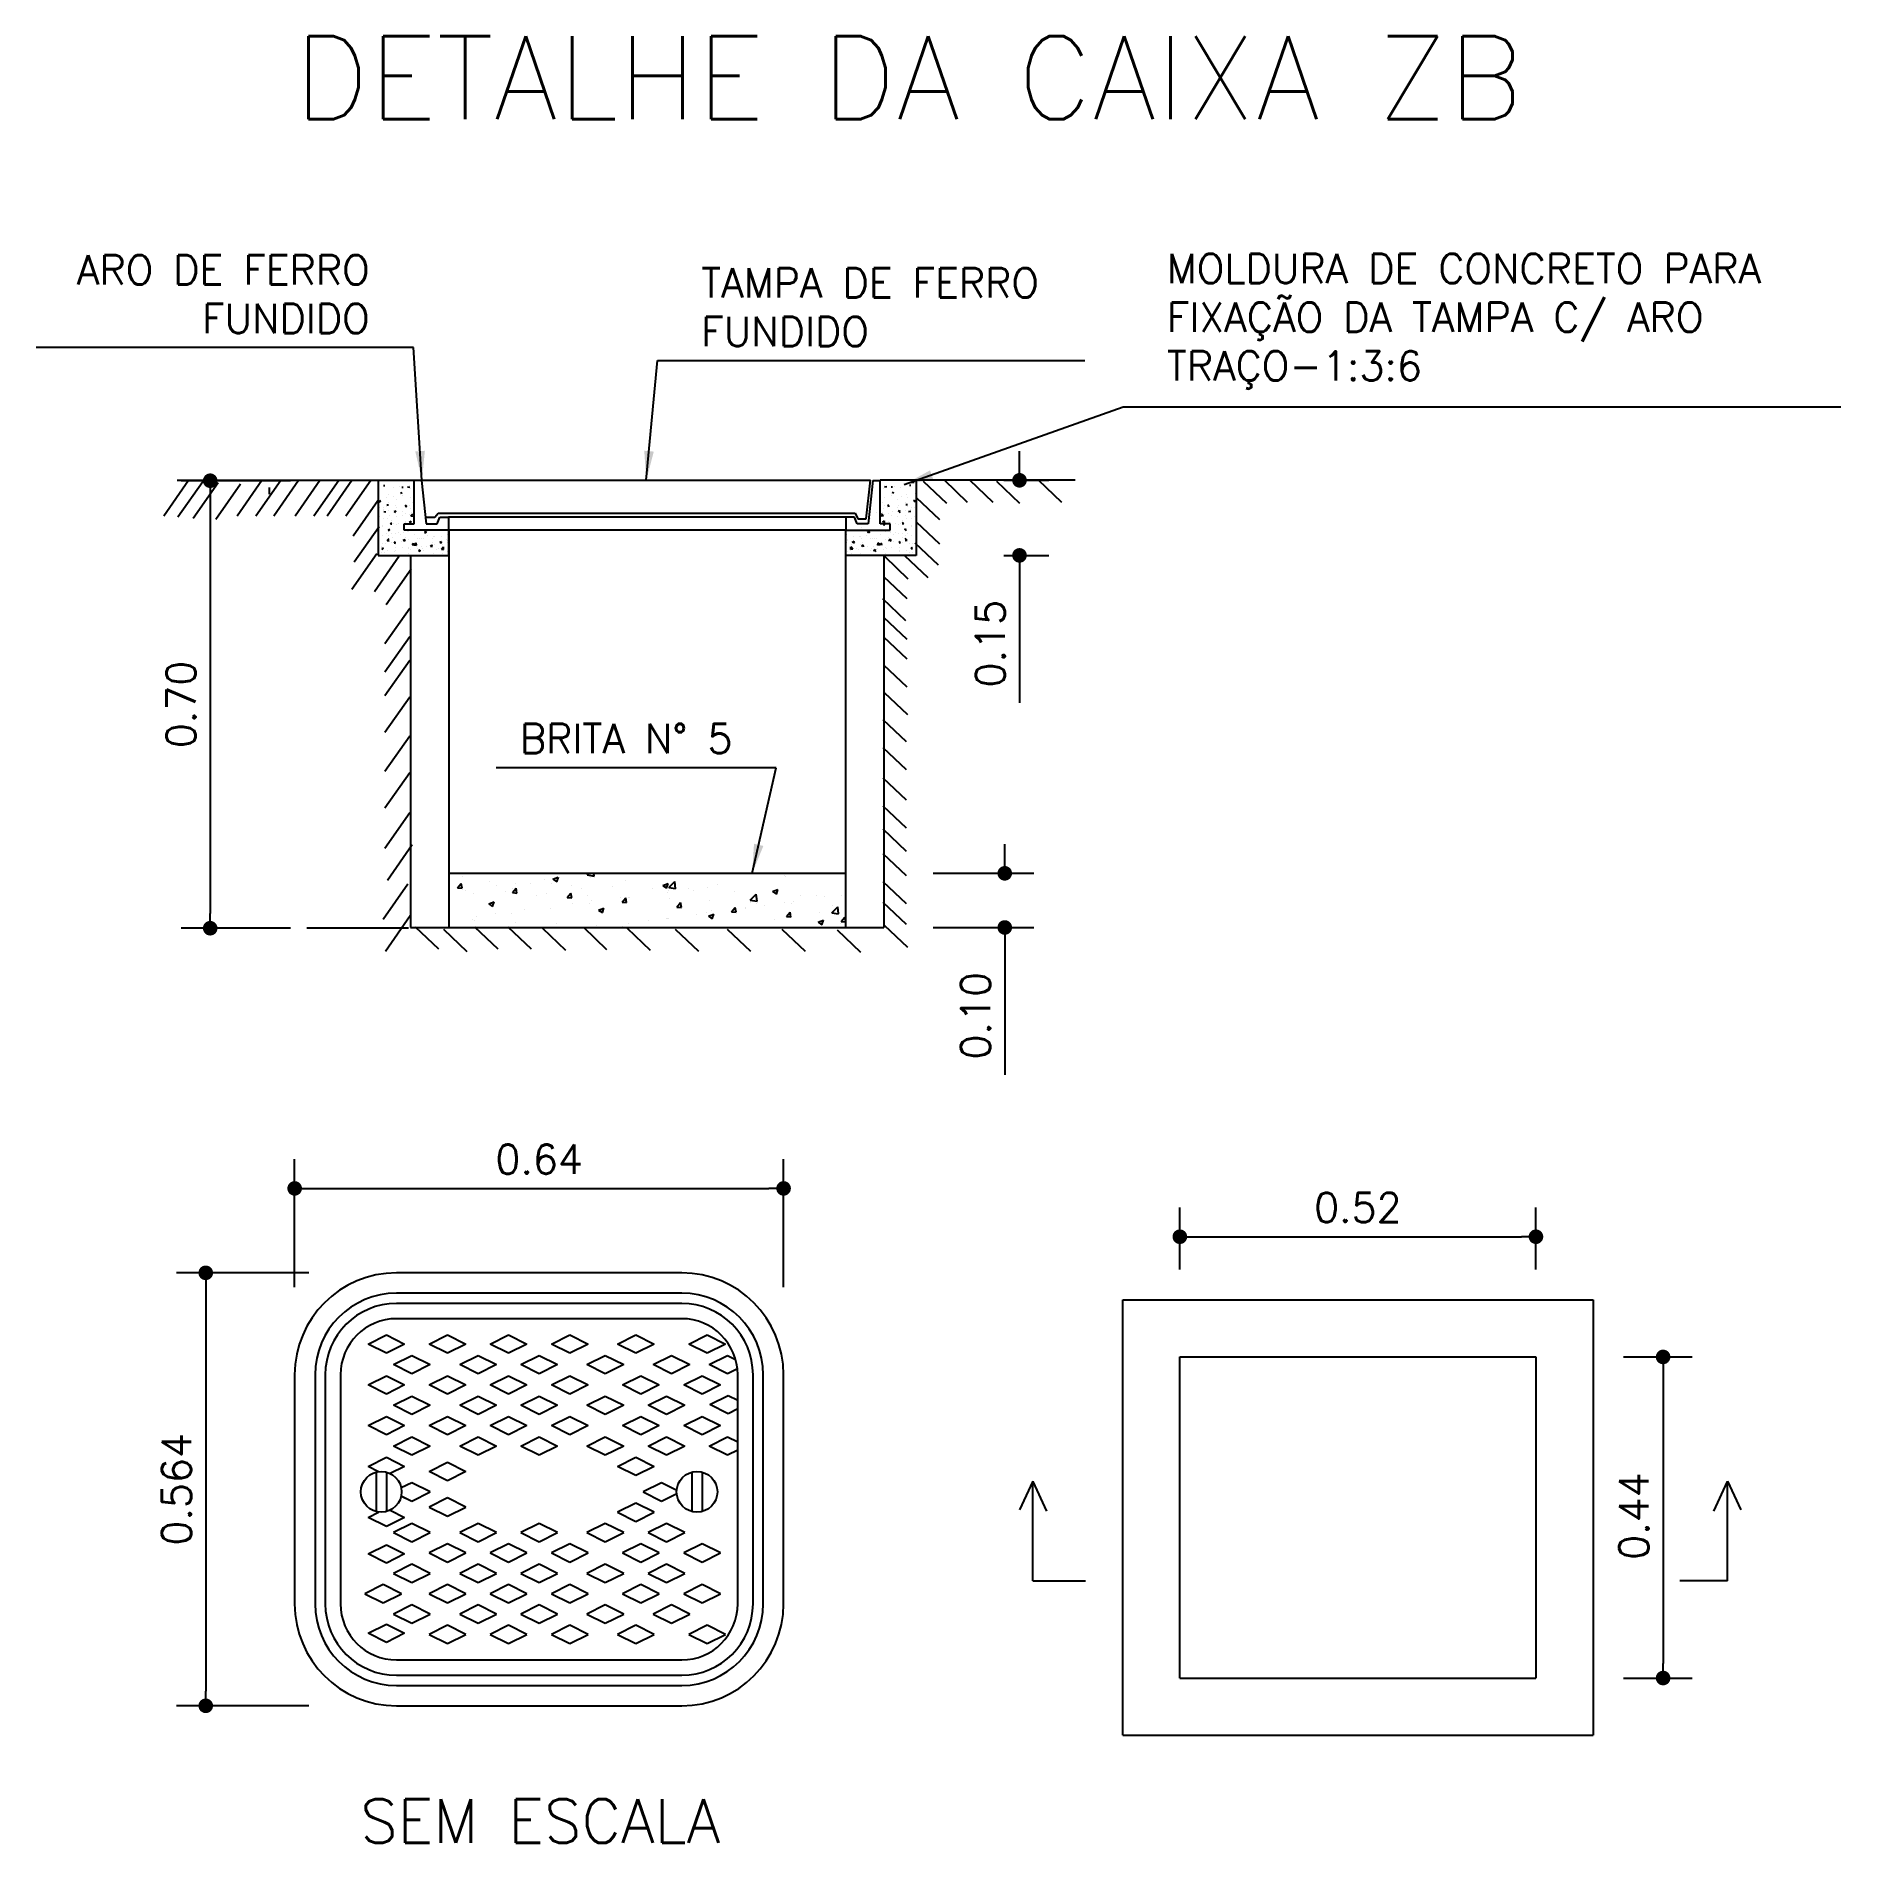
# Model space of a CAD drawing. Extents: x 0.32 to 6.51, y 0.33 to 6.52.
import ezdxf

# ---------------------------------------------------------------- set-up
doc = ezdxf.new("R2010")
doc.units = 0
doc.header["$LTSCALE"] = 500
doc.header["$MEASUREMENT"] = 0
doc.header["$PDMODE"] = 3
doc.header["$PDSIZE"] = -15
doc.layers.get('0').update_dxf_attribs({"linetype": 'CONTINUOUS'})
doc.layers.get('DEFPOINTS').update_dxf_attribs({"color": 4, "linetype": 'CONTINUOUS'})
doc.layers.add('DETALHES', color=7, linetype='CONTINUOUS')
doc.styles.add('ROMANS', font='ROMANS.shx', dxfattribs={"height": 0.1})
doc.dimstyles.new('LINEAR', dxfattribs={"dimtxt": 0.1, "dimasz": 0.05, "dimexe": 0.1, "dimexo": 0.3, "dimgap": 0.05, "dimtad": 1, "dimlfac": 0.1, "dimzin": 1, "dimtxsty": 'ROMANS', "dimblk1": 'DOT', "dimblk2": 'DOT', "dimsah": 1, "dimcen": 0.09, "dimclrd": 1, "dimclre": 1, "dimclrt": 3, "dimazin": 3, "dimtfac": 0.0018, "dimtdec": 4, "dimtix": 1, "dimtofl": 0, "dimtmove": 0, "dimatfit": 3, "dimtolj": 1, "dimtzin": 1})
doc.dimstyles.new('TEXTO', dxfattribs={"dimtxt": 0.1, "dimasz": 0.1, "dimexe": 0.1, "dimexo": 0.3, "dimgap": 0.05, "dimtad": 1, "dimdec": 4, "dimlfac": 0.1, "dimzin": 12, "dimtxsty": 'ROMANS', "dimcen": 0.09, "dimclrd": 1, "dimclre": 1, "dimclrt": 3, "dimazin": 3, "dimtfac": 0.0018, "dimtdec": 4, "dimtix": 1, "dimtmove": 0, "dimatfit": 3, "dimtolj": 1, "dimtzin": 12})

msp = doc.modelspace()

# ---------------------------------------------------------------- texts
at = {"layer": 'DETALHES', "color": 6, "style": 'ROMANS'}
msp.add_text('DETALHE DA CAIXA ZB', height=0.284774, dxfattribs=at).set_placement((1.2057, 6.2376))
at = {"layer": 'DETALHES', "color": 4, "style": 'ROMANS'}
msp.add_text('SEM ESCALA', height=0.15, dxfattribs=at).set_placement((1.4317, 0.3332))
at = {"layer": 'DETALHES', "color": 3, "char_height": 0.1, "style": 'ROMANS'}
for s, insert, attachment_point in [('\\A1;\\PARO DE FERRO\\PFUNDIDO', (1.4641, 5.7219), 6), ('\\A1;MOLDURA DE CONCRETO PARA\\PFIXAÇÃO DA TAMPA C/ ARO\\PTRAÇO-1:3:6', (4.1955, 5.5453), 4), ('\\A1;TAMPA DE FERRO\\PFUNDIDO', (2.6, 5.594), 4), ('\\A1;BRITA N° 5', (2.7073, 4.1164), 6)]:
    msp.add_mtext(s, dxfattribs=dict(at, insert=insert, attachment_point=attachment_point))

# ---------------------------------------------------------------- blocks, each defined once
blk = doc.blocks.new('_DOT')
at = {"color": 0, "linetype": 'BYBLOCK'}
blk.add_line((-0.5, 0), (-1, 0), dxfattribs=at)
at = {"color": 0, "linetype": 'BYBLOCK', "const_width": 0.5}
blk.add_lwpolyline([(-0.25, 0, 1), (0.25, 0, 1)], format="xyb", close=True, dxfattribs=at)
blk = doc.blocks.new('*D1')
at = {"color": 1, "linetype": 'BYBLOCK'}
for p, q in [((3.6907, 5.0508), (3.6907, 5.1008)), ((3.6369, 5.0008), (3.7907, 5.0008)), ((3.6369, 4.7436), (3.7907, 4.7436)), ((3.6907, 4.6936), (3.6907, 4.2388))]:
    blk.add_line(p, q, dxfattribs=at)
at = {"layer": 'DEFPOINTS', "color": 0, "linetype": 'BYBLOCK'}
for p in [(3.3369, 5.0008), (3.3369, 4.7436), (3.6907, 4.7436)]:
    blk.add_point(p, dxfattribs=at)
at = {"color": 1, "linetype": 'BYBLOCK', "xscale": 0.05, "yscale": 0.05, "zscale": 0.05}
for p, rotation in [((3.6907, 5.0008), 270), ((3.6907, 4.7436), 90)]:
    blk.add_blockref('_DOT', p, dxfattribs=dict(at, rotation=rotation))
at = {"color": 3, "linetype": 'BYBLOCK', "insert": (3.5907, 4.4412), "char_height": 0.1, "attachment_point": 5, "rotation": 90, "style": 'ROMANS'}
blk.add_mtext('\\A1;0.15', dxfattribs=at)
blk = doc.blocks.new('*D2')
at = {"color": 1, "linetype": 'BYBLOCK'}
for p, q in [((3.6402, 3.7045), (3.6402, 3.7545)), ((3.3945, 3.6545), (3.7402, 3.6545)), ((3.3945, 3.469), (3.7402, 3.469)), ((3.6402, 3.419), (3.6402, 2.9643))]:
    blk.add_line(p, q, dxfattribs=at)
at = {"layer": 'DEFPOINTS', "color": 0, "linetype": 'BYBLOCK'}
for p in [(3.0945, 3.6545), (3.0945, 3.469), (3.6402, 3.469)]:
    blk.add_point(p, dxfattribs=at)
at = {"color": 1, "linetype": 'BYBLOCK', "xscale": 0.05, "yscale": 0.05, "zscale": 0.05}
for p, rotation in [((3.6402, 3.6545), 270), ((3.6402, 3.469), 90)]:
    blk.add_blockref('_DOT', p, dxfattribs=dict(at, rotation=rotation))
at = {"color": 3, "linetype": 'BYBLOCK', "insert": (3.5402, 3.1666), "char_height": 0.1, "attachment_point": 5, "rotation": 90, "style": 'ROMANS'}
blk.add_mtext('\\A1;0.10', dxfattribs=at)
blk = doc.blocks.new('*D3')
at = {"color": 1, "linetype": 'BYBLOCK'}
for p, q in [((1.1929, 4.9994), (0.8177, 4.9994)), ((0.9177, 4.9494), (0.9177, 3.5164)), ((1.1929, 3.4664), (0.8177, 3.4664))]:
    blk.add_line(p, q, dxfattribs=at)
at = {"layer": 'DEFPOINTS', "color": 0, "linetype": 'BYBLOCK'}
for p in [(1.4929, 4.9994), (0.9177, 3.4664), (1.4929, 3.4664)]:
    blk.add_point(p, dxfattribs=at)
at = {"color": 1, "linetype": 'BYBLOCK', "xscale": 0.05, "yscale": 0.05, "zscale": 0.05}
for p, rotation in [((0.9177, 4.9994), 90), ((0.9177, 3.4664), 270)]:
    blk.add_blockref('_DOT', p, dxfattribs=dict(at, rotation=rotation))
at = {"color": 3, "linetype": 'BYBLOCK', "insert": (0.8177, 4.2329), "char_height": 0.1, "attachment_point": 5, "rotation": 90, "style": 'ROMANS'}
blk.add_mtext('\\A1;0.70', dxfattribs=at)
blk = doc.blocks.new('*D4')
at = {"color": 1, "linetype": 'BYBLOCK'}
for p, q in [((4.2401, 2.2978), (4.2401, 2.5096)), ((5.4602, 2.2978), (5.4602, 2.5096)), ((4.2901, 2.4096), (5.4102, 2.4096))]:
    blk.add_line(p, q, dxfattribs=at)
at = {"layer": 'DEFPOINTS', "color": 0, "linetype": 'BYBLOCK'}
for p in [(5.4602, 2.4096), (4.2401, 1.9978), (5.4602, 1.9978)]:
    blk.add_point(p, dxfattribs=at)
at = {"color": 1, "linetype": 'BYBLOCK', "xscale": 0.05, "yscale": 0.05, "zscale": 0.05, "rotation": 180}
blk.add_blockref('_DOT', (4.2401, 2.4096), dxfattribs=at)
at = {"color": 1, "linetype": 'BYBLOCK', "xscale": 0.05, "yscale": 0.05, "zscale": 0.05}
blk.add_blockref('_DOT', (5.4602, 2.4096), dxfattribs=at)
at = {"color": 3, "linetype": 'BYBLOCK', "insert": (4.8501, 2.5096), "char_height": 0.1, "attachment_point": 5, "style": 'ROMANS'}
blk.add_mtext('\\A1;0.52', dxfattribs=at)
blk = doc.blocks.new('*D5')
at = {"color": 1, "linetype": 'BYBLOCK'}
for p, q in [((5.7602, 1.9978), (5.9959, 1.9978)), ((5.8959, 1.9478), (5.8959, 0.9478)), ((5.7602, 0.8978), (5.9959, 0.8978))]:
    blk.add_line(p, q, dxfattribs=at)
at = {"layer": 'DEFPOINTS', "color": 0, "linetype": 'BYBLOCK'}
for p in [(5.4602, 1.9978), (5.4602, 0.8978), (5.8959, 0.8978)]:
    blk.add_point(p, dxfattribs=at)
at = {"color": 1, "linetype": 'BYBLOCK', "xscale": 0.05, "yscale": 0.05, "zscale": 0.05}
for p, rotation in [((5.8959, 1.9978), 90), ((5.8959, 0.8978), 270)]:
    blk.add_blockref('_DOT', p, dxfattribs=dict(at, rotation=rotation))
at = {"color": 3, "linetype": 'BYBLOCK', "insert": (5.7959, 1.4527), "char_height": 0.1, "attachment_point": 5, "rotation": 90, "style": 'ROMANS'}
blk.add_mtext('\\A1;0.44', dxfattribs=at)
blk = doc.blocks.new('*D6')
at = {"color": 1, "linetype": 'BYBLOCK'}
for p, q in [((1.2071, 2.2369), (1.2071, 2.6751)), ((2.8823, 2.2369), (2.8823, 2.6751)), ((1.2571, 2.5751), (2.8323, 2.5751))]:
    blk.add_line(p, q, dxfattribs=at)
at = {"layer": 'DEFPOINTS', "color": 0, "linetype": 'BYBLOCK'}
for p in [(2.8823, 2.5751), (1.2071, 1.9369), (2.8823, 1.9369)]:
    blk.add_point(p, dxfattribs=at)
at = {"color": 1, "linetype": 'BYBLOCK', "xscale": 0.05, "yscale": 0.05, "zscale": 0.05, "rotation": 180}
blk.add_blockref('_DOT', (1.2071, 2.5751), dxfattribs=at)
at = {"color": 1, "linetype": 'BYBLOCK', "xscale": 0.05, "yscale": 0.05, "zscale": 0.05}
blk.add_blockref('_DOT', (2.8823, 2.5751), dxfattribs=at)
at = {"color": 3, "linetype": 'BYBLOCK', "insert": (2.0447, 2.6751), "char_height": 0.1, "attachment_point": 5, "style": 'ROMANS'}
blk.add_mtext('\\A1;0.64', dxfattribs=at)
blk = doc.blocks.new('*D7')
at = {"color": 1, "linetype": 'BYBLOCK'}
for p, q in [((1.2561, 2.2859), (0.8024, 2.2859)), ((0.9024, 2.2359), (0.9024, 0.8527)), ((1.2561, 0.8027), (0.8024, 0.8027))]:
    blk.add_line(p, q, dxfattribs=at)
at = {"layer": 'DEFPOINTS', "color": 0, "linetype": 'BYBLOCK'}
for p in [(1.5561, 2.2859), (0.9024, 0.8027), (1.5561, 0.8027)]:
    blk.add_point(p, dxfattribs=at)
at = {"color": 1, "linetype": 'BYBLOCK', "xscale": 0.05, "yscale": 0.05, "zscale": 0.05}
for p, rotation in [((0.9024, 2.2859), 90), ((0.9024, 0.8027), 270)]:
    blk.add_blockref('_DOT', p, dxfattribs=dict(at, rotation=rotation))
at = {"color": 3, "linetype": 'BYBLOCK', "insert": (0.8024, 1.5443), "char_height": 0.1, "attachment_point": 5, "rotation": 90, "style": 'ROMANS'}
blk.add_mtext('\\A1;0.564', dxfattribs=at)

# ---------------------------------------------------------------- dimensions: what is measured, and where the dimension line sits
at = {"layer": 'DETALHES'}
for base, p1, p2, text, picture, middle in [((3.6907, 4.7436), (3.3369, 5.0008), (3.3369, 4.7436), '0.15', '*D1', (3.6907, 4.4412)), ((3.6402, 3.469), (3.0945, 3.6545), (3.0945, 3.469), '0.10', '*D2', (3.6402, 3.1666)), ((5.8959, 0.8978), (5.4602, 1.9978), (5.4602, 0.8978), '0.44', '*D5', (5.8959, 1.4527))]:
    dim = msp.add_linear_dim(base=base, p1=p1, p2=p2, angle=90, text=text, dimstyle='LINEAR', dxfattribs=at)
    dim.commit()
    dim.dimension.update_dxf_attribs({"geometry": picture, "text_midpoint": middle, "dimtype": 160})
for base, p1, p2, text, picture, middle in [((0.9177, 3.4664), (1.4929, 4.9994), (1.4929, 3.4664), '0.70', '*D3', (0.8177, 4.2329)), ((0.9024, 0.8027), (1.5561, 2.2859), (1.5561, 0.8027), '0.564', '*D7', (0.8024, 1.5443))]:
    dim = msp.add_linear_dim(base=base, p1=p1, p2=p2, angle=90, text=text, dimstyle='LINEAR', dxfattribs=at)
    dim.commit()
    dim.dimension.update_dxf_attribs({"geometry": picture, "text_midpoint": middle})
for base, p1, p2, text, picture, middle in [((2.8823, 2.5751), (1.2071, 1.9369), (2.8823, 1.9369), '0.64', '*D6', (2.0447, 2.6751)), ((5.4602, 2.4096), (4.2401, 1.9978), (5.4602, 1.9978), '0.52', '*D4', (4.8501, 2.5096))]:
    dim = msp.add_linear_dim(base=base, p1=p1, p2=p2, text=text, dimstyle='LINEAR', dxfattribs=at)
    dim.commit()
    dim.dimension.update_dxf_attribs({"geometry": picture, "text_midpoint": middle})

# ---------------------------------------------------------------- linework, layer by layer
at = {"layer": 'DETALHES', "color": 1}
for p, q in [((0.8435, 4.9999), (0.7584, 4.8783)), ((0.8922, 4.9958), (0.807, 4.8742)), ((0.9449, 4.9917), (0.8597, 4.8702)), ((1.0219, 4.9877), (0.9368, 4.8661)), ((1.0949, 4.9999), (1.0098, 4.8783)), ((1.1598, 4.9999), (1.0746, 4.8783)), ((1.2206, 4.9999), (1.1355, 4.8783)), ((1.2936, 4.9999), (1.2084, 4.8783)), ((1.3585, 4.9999), (1.2733, 4.8783)), ((1.4031, 4.9999), (1.3179, 4.8783)), ((1.4679, 4.9999), (1.3828, 4.8783)), ((1.5112, 4.9829), (1.5164, 4.9825)), ((1.5276, 4.9532), (1.5276, 4.9532)), ((1.5453, 4.9774), (1.5453, 4.9774)), ((1.5671, 4.9803), (1.5671, 4.9803)), ((1.5696, 4.9572), (1.5757, 4.9596)), ((1.5738, 4.9775), (1.579, 4.977)), ((1.5936, 4.9788), (1.6014, 4.9776)), ((1.6002, 4.9846), (1.6002, 4.9846)), ((1.6035, 4.9711), (1.6035, 4.9711)), ((3.2263, 4.9711), (3.2263, 4.9711)), ((3.2362, 4.9788), (3.2285, 4.9776)), ((3.2297, 4.9846), (3.2297, 4.9846)), ((3.256, 4.9775), (3.2508, 4.977)), ((3.2603, 4.9572), (3.2542, 4.9596)), ((3.2627, 4.9803), (3.2627, 4.9803)), ((3.2846, 4.9774), (3.2846, 4.9774)), ((3.3022, 4.9532), (3.3022, 4.9532)), ((3.3186, 4.9829), (3.3134, 4.9825)), ((3.3294, 4.9932), (3.3216, 4.992)), ((3.3337, 4.9543), (3.3337, 4.9543)), ((3.3603, 4.9982), (3.44, 4.9225)), ((3.432, 5.0022), (3.5117, 4.9265)), ((3.5197, 5.0022), (3.5994, 4.9265)), ((3.6113, 4.9982), (3.691, 4.9225)), ((3.7547, 5.0022), (3.8344, 4.9265)), ((1.4923, 4.931), (1.4071, 4.8094)), ((1.4963, 4.9291), (1.5024, 4.9314)), ((1.4963, 4.9291), (1.5006, 4.9262)), ((1.4994, 4.9086), (1.4994, 4.9086)), ((1.5106, 4.9086), (1.5106, 4.9086)), ((1.5113, 4.9004), (1.5113, 4.9004)), ((1.5121, 4.8938), (1.5198, 4.8926)), ((1.5212, 4.9115), (1.5212, 4.9115)), ((1.5223, 4.943), (1.5223, 4.943)), ((1.5233, 4.9173), (1.5285, 4.9168)), ((1.529, 4.8969), (1.529, 4.8969)), ((1.5294, 4.9238), (1.5294, 4.9238)), ((1.5442, 4.9459), (1.5442, 4.9459)), ((1.5483, 4.894), (1.5544, 4.8963)), ((1.5483, 4.894), (1.5527, 4.891)), ((1.5543, 4.9158), (1.5543, 4.9158)), ((1.5566, 4.9069), (1.5566, 4.9069)), ((1.5572, 4.9066), (1.5572, 4.9066)), ((1.5577, 4.9359), (1.5577, 4.9359)), ((1.5756, 4.8949), (1.5756, 4.8949)), ((1.5772, 4.9502), (1.5772, 4.9502)), ((1.5859, 4.9118), (1.5901, 4.9168)), ((1.5859, 4.9118), (1.5911, 4.9114)), ((1.6014, 4.913), (1.6014, 4.913)), ((1.6025, 4.9421), (1.6025, 4.9421)), ((1.6038, 4.9047), (1.6038, 4.9047)), ((1.6082, 4.8915), (1.6082, 4.8915)), ((1.6094, 4.9231), (1.6094, 4.9231)), ((3.2205, 4.9231), (3.2205, 4.9231)), ((3.2216, 4.8915), (3.2216, 4.8915)), ((3.2261, 4.9047), (3.2261, 4.9047)), ((3.2274, 4.9421), (3.2274, 4.9421)), ((3.2285, 4.913), (3.2285, 4.913)), ((3.2439, 4.9118), (3.2387, 4.9114)), ((3.2439, 4.9118), (3.2397, 4.9168)), ((3.2526, 4.9502), (3.2526, 4.9502)), ((3.2543, 4.8949), (3.2543, 4.8949)), ((3.2722, 4.9359), (3.2722, 4.9359)), ((3.2726, 4.9066), (3.2726, 4.9066)), ((3.2732, 4.9069), (3.2732, 4.9069)), ((3.2815, 4.894), (3.2754, 4.8963)), ((3.2756, 4.9158), (3.2756, 4.9158)), ((3.2815, 4.894), (3.2772, 4.891)), ((3.2857, 4.9459), (3.2857, 4.9459)), ((3.3004, 4.9238), (3.3004, 4.9238)), ((3.3008, 4.8969), (3.3008, 4.8969)), ((3.3065, 4.9173), (3.3013, 4.9168)), ((3.3075, 4.943), (3.3075, 4.943)), ((3.3086, 4.9115), (3.3086, 4.9115)), ((3.3178, 4.8938), (3.31, 4.8926)), ((3.3186, 4.9004), (3.3186, 4.9004)), ((3.3192, 4.9086), (3.3192, 4.9086)), ((3.3336, 4.9291), (3.3275, 4.9314)), ((3.3336, 4.9291), (3.3293, 4.9262)), ((3.3305, 4.9086), (3.3305, 4.9086)), ((3.3364, 4.9424), (3.4161, 4.8668)), ((1.4963, 4.8418), (1.4112, 4.7203)), ((1.4933, 4.8643), (1.4933, 4.8643)), ((1.4959, 4.8438), (1.4959, 4.8438)), ((1.4983, 4.877), (1.4983, 4.877)), ((1.5084, 4.847), (1.5084, 4.847)), ((1.5092, 4.8423), (1.5092, 4.8423)), ((1.5102, 4.8713), (1.5102, 4.8713)), ((1.5258, 4.8717), (1.5258, 4.8717)), ((1.5271, 4.8307), (1.5332, 4.833)), ((1.5271, 4.8307), (1.5314, 4.8278)), ((1.5313, 4.8814), (1.5313, 4.8814)), ((1.5354, 4.8517), (1.5396, 4.8567)), ((1.5354, 4.8517), (1.5406, 4.8512)), ((1.5398, 4.8623), (1.5398, 4.8623)), ((1.5467, 4.8525), (1.5467, 4.8525)), ((1.5545, 4.8488), (1.5545, 4.8488)), ((1.5555, 4.8779), (1.5555, 4.8779)), ((1.5635, 4.8542), (1.5635, 4.8542)), ((1.5767, 4.8804), (1.5767, 4.8804)), ((1.5853, 4.8571), (1.5853, 4.8571)), ((1.5864, 4.8886), (1.5864, 4.8886)), ((1.5864, 4.8603), (1.5864, 4.8603)), ((1.5976, 4.8613), (1.5976, 4.8613)), ((1.5993, 4.855), (1.5993, 4.855)), ((1.6003, 4.884), (1.6003, 4.884)), ((1.6004, 4.8588), (1.6065, 4.8612)), ((1.6004, 4.8588), (1.6047, 4.8559)), ((1.6048, 4.8559), (1.6065, 4.8612)), ((1.6052, 4.8794), (1.612, 4.8864)), ((1.6052, 4.8794), (1.6129, 4.8782)), ((3.148, 4.8395), (3.148, 4.8395)), ((3.1813, 4.87), (3.1813, 4.87)), ((3.2022, 4.8892), (3.2022, 4.8892)), ((3.2247, 4.8794), (3.2169, 4.8782)), ((3.2247, 4.8794), (3.2179, 4.8864)), ((3.2294, 4.8588), (3.2233, 4.8612)), ((3.2251, 4.8559), (3.2233, 4.8612)), ((3.2294, 4.8588), (3.2251, 4.8559)), ((3.2266, 4.8457), (3.2276, 4.8512)), ((3.2295, 4.884), (3.2295, 4.884)), ((3.2306, 4.855), (3.2306, 4.855)), ((3.2322, 4.8613), (3.2322, 4.8613)), ((3.2434, 4.8886), (3.2434, 4.8886)), ((3.2434, 4.8603), (3.2434, 4.8603)), ((3.2446, 4.8571), (3.2446, 4.8571)), ((3.2531, 4.8804), (3.2531, 4.8804)), ((3.2664, 4.8542), (3.2664, 4.8542)), ((3.2743, 4.8779), (3.2743, 4.8779)), ((3.2754, 4.8488), (3.2754, 4.8488)), ((3.2831, 4.8525), (3.2831, 4.8525)), ((3.2944, 4.8517), (3.2892, 4.8512)), ((3.29, 4.8623), (3.29, 4.8623)), ((3.2944, 4.8517), (3.2902, 4.8567)), ((3.3027, 4.8307), (3.2966, 4.833)), ((3.3027, 4.8307), (3.2984, 4.8278)), ((3.2985, 4.8814), (3.2985, 4.8814)), ((3.304, 4.8717), (3.304, 4.8717)), ((3.3196, 4.8713), (3.3196, 4.8713)), ((3.3207, 4.8423), (3.3207, 4.8423)), ((3.3215, 4.847), (3.3215, 4.847)), ((3.3316, 4.877), (3.3316, 4.877)), ((3.334, 4.8438), (3.334, 4.8438)), ((3.3364, 4.8588), (3.4161, 4.7832)), ((3.3366, 4.8643), (3.3366, 4.8643)), ((1.4947, 4.808), (1.4947, 4.808)), ((1.5055, 4.7734), (1.5055, 4.7734)), ((1.5059, 4.7674), (1.512, 4.7698)), ((1.5059, 4.7674), (1.5102, 4.7645)), ((1.507, 4.7842), (1.507, 4.7842)), ((1.5081, 4.8132), (1.5081, 4.8132)), ((1.5176, 4.7854), (1.5176, 4.7854)), ((1.5229, 4.8177), (1.5229, 4.8177)), ((1.5236, 4.7944), (1.5304, 4.8014)), ((1.5236, 4.7944), (1.5314, 4.7932)), ((1.5292, 4.8133), (1.5292, 4.8133)), ((1.5394, 4.7883), (1.5394, 4.7883)), ((1.5405, 4.8198), (1.5405, 4.8198)), ((1.5412, 4.806), (1.5412, 4.806)), ((1.5475, 4.7861), (1.5517, 4.7911)), ((1.5475, 4.7861), (1.5528, 4.7856)), ((1.5521, 4.7714), (1.5521, 4.7714)), ((1.5524, 4.7907), (1.5524, 4.7907)), ((1.5534, 4.8198), (1.5534, 4.8198)), ((1.5623, 4.8227), (1.5623, 4.8227)), ((1.5694, 4.8157), (1.5694, 4.8157)), ((1.5724, 4.7926), (1.5724, 4.7926)), ((1.5765, 4.7699), (1.5765, 4.7699)), ((1.5792, 4.7956), (1.5853, 4.7979)), ((1.5792, 4.7956), (1.5835, 4.7926)), ((1.5801, 4.822), (1.5801, 4.822)), ((1.5835, 4.7926), (1.5853, 4.7979)), ((1.5878, 4.804), (1.5878, 4.804)), ((1.5954, 4.827), (1.5954, 4.827)), ((1.5961, 4.7678), (1.5961, 4.7678)), ((1.5972, 4.7969), (1.5972, 4.7969)), ((1.5982, 4.8259), (1.5982, 4.8259)), ((1.5986, 4.7694), (1.5986, 4.7694)), ((1.6101, 4.7806), (1.6143, 4.7856)), ((1.6101, 4.7806), (1.6153, 4.7801)), ((1.6153, 4.7801), (1.6143, 4.7856)), ((1.616, 4.8138), (1.616, 4.8138)), ((1.6167, 4.7799), (1.6235, 4.787)), ((1.6167, 4.7799), (1.6245, 4.7787)), ((1.6245, 4.7787), (1.6236, 4.787)), ((1.6264, 4.7684), (1.6264, 4.7684)), ((1.6273, 4.7787), (1.6273, 4.7787)), ((1.6275, 4.7999), (1.6275, 4.7999)), ((1.6344, 4.8021), (1.6344, 4.8021)), ((1.6402, 4.7734), (1.6402, 4.7734)), ((1.6412, 4.8025), (1.6412, 4.8025)), ((1.6452, 4.7675), (1.6452, 4.7675)), ((1.6494, 4.8028), (1.6494, 4.8028)), ((1.6525, 4.8237), (1.6586, 4.8261)), ((1.6525, 4.8237), (1.6568, 4.8208)), ((1.6568, 4.8208), (1.6586, 4.826)), ((1.6595, 4.7727), (1.6595, 4.7727)), ((1.6626, 4.8118), (1.6626, 4.8118)), ((1.6727, 4.7751), (1.6769, 4.7801)), ((1.6727, 4.7751), (1.6779, 4.7746)), ((1.6779, 4.7746), (1.6769, 4.7801)), ((1.6782, 4.7874), (1.6782, 4.7874)), ((1.681, 4.8001), (1.681, 4.8001)), ((1.6824, 4.8071), (1.6824, 4.8071)), ((1.6855, 4.78), (1.6855, 4.78)), ((1.6865, 4.809), (1.6865, 4.809)), ((1.6991, 4.7683), (1.6991, 4.7683)), ((1.7046, 4.7886), (1.7107, 4.7909)), ((1.7046, 4.7886), (1.7089, 4.7857)), ((1.7089, 4.7856), (1.7107, 4.7909)), ((1.7091, 4.8098), (1.7091, 4.8098)), ((1.7099, 4.7655), (1.7167, 4.7726)), ((1.7146, 4.78), (1.7146, 4.78)), ((1.7176, 4.7643), (1.7167, 4.7725)), ((1.7275, 4.7981), (1.7275, 4.7981)), ((1.7291, 4.7962), (1.7291, 4.7962)), ((1.7303, 4.7861), (1.7303, 4.7861)), ((1.7313, 4.8151), (1.7313, 4.8151)), ((3.0985, 4.8151), (3.0985, 4.8151)), ((3.0996, 4.7861), (3.0996, 4.7861)), ((3.1007, 4.7962), (3.1007, 4.7962)), ((3.1023, 4.7981), (3.1023, 4.7981)), ((3.1122, 4.7643), (3.1132, 4.7725)), ((3.12, 4.7655), (3.1132, 4.7726)), ((3.1153, 4.78), (3.1153, 4.78)), ((3.1253, 4.7886), (3.1192, 4.7909)), ((3.1209, 4.7856), (3.1192, 4.7909)), ((3.1207, 4.8098), (3.1207, 4.8098)), ((3.1253, 4.7886), (3.1209, 4.7857)), ((3.1307, 4.7683), (3.1307, 4.7683)), ((3.1433, 4.809), (3.1433, 4.809)), ((3.1444, 4.78), (3.1444, 4.78)), ((3.1474, 4.8071), (3.1474, 4.8071)), ((3.1489, 4.8001), (3.1489, 4.8001)), ((3.1516, 4.7874), (3.1516, 4.7874)), ((3.1519, 4.7746), (3.1529, 4.7801)), ((3.1572, 4.7751), (3.1519, 4.7746)), ((3.1572, 4.7751), (3.1529, 4.7801)), ((3.1673, 4.8118), (3.1673, 4.8118)), ((3.1704, 4.7727), (3.1704, 4.7727)), ((3.173, 4.8208), (3.1712, 4.826)), ((3.1774, 4.8237), (3.1713, 4.8261)), ((3.1774, 4.8237), (3.173, 4.8208)), ((3.1805, 4.8028), (3.1805, 4.8028)), ((3.1846, 4.7675), (3.1846, 4.7675)), ((3.1886, 4.8025), (3.1886, 4.8025)), ((3.1897, 4.7734), (3.1897, 4.7734)), ((3.1955, 4.8021), (3.1955, 4.8021)), ((3.2023, 4.7999), (3.2023, 4.7999)), ((3.2025, 4.7787), (3.2025, 4.7787)), ((3.2034, 4.7684), (3.2034, 4.7684)), ((3.2053, 4.7787), (3.2063, 4.787)), ((3.2131, 4.7799), (3.2053, 4.7787)), ((3.2131, 4.7799), (3.2063, 4.787)), ((3.2138, 4.8138), (3.2138, 4.8138)), ((3.2145, 4.7801), (3.2155, 4.7856)), ((3.2197, 4.7806), (3.2145, 4.7801)), ((3.2197, 4.7806), (3.2155, 4.7856)), ((3.2312, 4.7694), (3.2312, 4.7694)), ((3.2316, 4.8259), (3.2316, 4.8259)), ((3.2327, 4.7969), (3.2327, 4.7969)), ((3.2338, 4.7678), (3.2338, 4.7678)), ((3.2345, 4.827), (3.2345, 4.827)), ((3.242, 4.804), (3.242, 4.804)), ((3.2463, 4.7926), (3.2445, 4.7979)), ((3.2507, 4.7956), (3.2446, 4.7979)), ((3.2507, 4.7956), (3.2463, 4.7926)), ((3.2498, 4.822), (3.2498, 4.822)), ((3.2534, 4.7699), (3.2534, 4.7699)), ((3.2574, 4.7926), (3.2574, 4.7926)), ((3.2604, 4.8157), (3.2604, 4.8157)), ((3.2675, 4.8227), (3.2675, 4.8227)), ((3.2764, 4.8198), (3.2764, 4.8198)), ((3.2823, 4.7861), (3.2771, 4.7856)), ((3.2775, 4.7907), (3.2775, 4.7907)), ((3.2778, 4.7714), (3.2778, 4.7714)), ((3.2823, 4.7861), (3.2781, 4.7911)), ((3.2886, 4.806), (3.2886, 4.806)), ((3.2893, 4.8198), (3.2893, 4.8198)), ((3.2905, 4.7883), (3.2905, 4.7883)), ((3.3062, 4.7944), (3.2985, 4.7932)), ((3.3062, 4.7944), (3.2994, 4.8014)), ((3.3007, 4.8133), (3.3007, 4.8133)), ((3.307, 4.8177), (3.307, 4.8177)), ((3.3123, 4.7854), (3.3123, 4.7854)), ((3.324, 4.7674), (3.3179, 4.7698)), ((3.324, 4.7674), (3.3196, 4.7645)), ((3.3217, 4.8132), (3.3217, 4.8132)), ((3.3228, 4.7842), (3.3228, 4.7842)), ((3.3244, 4.7734), (3.3244, 4.7734)), ((3.3324, 4.7872), (3.4121, 4.7115)), ((3.3352, 4.808), (3.3352, 4.808)), ((1.4882, 4.7486), (1.4031, 4.6271)), ((1.5653, 4.7405), (1.4801, 4.619)), ((1.4946, 4.751), (1.4946, 4.751)), ((1.506, 4.7551), (1.506, 4.7551)), ((1.5164, 4.7539), (1.5164, 4.7539)), ((1.5256, 4.7612), (1.5256, 4.7612)), ((1.5495, 4.7582), (1.5495, 4.7582)), ((1.5513, 4.7617), (1.5513, 4.7617)), ((1.5974, 4.7508), (1.5974, 4.7508)), ((1.6046, 4.7655), (1.6046, 4.7655)), ((1.6313, 4.7604), (1.6374, 4.7628)), ((1.6313, 4.7604), (1.6356, 4.7575)), ((1.6356, 4.7575), (1.6374, 4.7628)), ((1.6391, 4.7444), (1.6391, 4.7444)), ((1.6483, 4.7595), (1.6483, 4.7595)), ((1.6844, 4.7509), (1.6844, 4.7509)), ((1.6916, 4.7456), (1.6916, 4.7456)), ((1.6918, 4.7655), (1.6918, 4.7655)), ((1.7099, 4.7655), (1.7176, 4.7643)), ((1.7135, 4.7484), (1.7135, 4.7484)), ((1.7292, 4.7571), (1.7292, 4.7571)), ((3.1006, 4.7571), (3.1006, 4.7571)), ((3.12, 4.7655), (3.1122, 4.7643)), ((3.1164, 4.7484), (3.1164, 4.7484)), ((3.1381, 4.7655), (3.1381, 4.7655)), ((3.1382, 4.7456), (3.1382, 4.7456)), ((3.1454, 4.7509), (3.1454, 4.7509)), ((3.1816, 4.7595), (3.1816, 4.7595)), ((3.1908, 4.7444), (3.1908, 4.7444)), ((3.1986, 4.7604), (3.1925, 4.7628)), ((3.1942, 4.7575), (3.1925, 4.7628)), ((3.1986, 4.7604), (3.1942, 4.7575)), ((3.2253, 4.7655), (3.2253, 4.7655)), ((3.2288, 4.7394), (3.3085, 4.6637)), ((3.2325, 4.7508), (3.2325, 4.7508)), ((3.2786, 4.7617), (3.2786, 4.7617)), ((3.2804, 4.7582), (3.2804, 4.7582)), ((3.2966, 4.7434), (3.3762, 4.6677)), ((3.3043, 4.7612), (3.3043, 4.7612)), ((3.3134, 4.7539), (3.3134, 4.7539)), ((3.3239, 4.7551), (3.3239, 4.7551)), ((3.3352, 4.751), (3.3352, 4.751)), ((1.6058, 4.696), (1.5206, 4.5744)), ((3.2248, 4.6717), (3.3045, 4.596)), ((3.2209, 4.596), (3.3005, 4.5204)), ((1.6017, 4.5622), (1.5166, 4.4407)), ((3.2248, 4.5323), (3.3045, 4.4567)), ((1.6017, 4.465), (1.5166, 4.3434)), ((3.2248, 4.4646), (3.3045, 4.389)), ((1.6017, 4.3839), (1.5166, 4.2624)), ((3.2248, 4.3691), (3.3045, 4.2934)), ((3.2268, 4.2736), (3.3065, 4.198)), ((1.6017, 4.2583), (1.5166, 4.1368)), ((3.2226, 4.1818), (3.3023, 4.1062)), ((1.6017, 4.1246), (1.5166, 4.0031)), ((3.2226, 4.0859), (3.3023, 4.0102)), ((1.6017, 3.999), (1.5166, 3.8774)), ((3.2226, 3.9816), (3.3023, 3.9059)), ((1.6017, 3.8612), (1.5166, 3.7397)), ((3.2226, 3.8856), (3.3023, 3.81)), ((3.2226, 3.8064), (3.3023, 3.7307)), ((1.6099, 3.7518), (1.5247, 3.6303)), ((3.2226, 3.7229), (3.3023, 3.6473)), ((1.5952, 3.6178), (1.51, 3.4963)), ((3.2226, 3.627), (3.3023, 3.5513)), ((3.2226, 3.5561), (3.3023, 3.4804)), ((1.6033, 3.5084), (1.5181, 3.3869)), ((1.6203, 3.4716), (1.7, 3.3959)), ((1.8231, 3.4716), (1.9028, 3.3959)), ((1.9377, 3.4716), (2.0174, 3.3959)), ((2.0558, 3.4667), (2.1355, 3.391)), ((2.1962, 3.4698), (2.2759, 3.3941)), ((2.3459, 3.4667), (2.4256, 3.391)), ((3.2268, 3.4768), (3.3065, 3.4011)), ((1.7173, 3.4628), (1.797, 3.3871)), ((2.5113, 3.4635), (2.591, 3.3879)), ((2.6891, 3.4635), (2.7688, 3.3879)), ((2.8763, 3.4635), (2.9559, 3.3879)), ((3.0665, 3.4604), (3.1462, 3.3848)), ((1.4584, 2.0416), (1.5212, 2.073)), ((1.5212, 2.073), (1.584, 2.0416)), ((1.6678, 2.0416), (1.7306, 2.073)), ((1.7306, 2.073), (1.7934, 2.0416)), ((1.8772, 2.0416), (1.94, 2.073)), ((1.94, 2.073), (2.0028, 2.0416)), ((2.0866, 2.0416), (2.1494, 2.073)), ((2.1494, 2.073), (2.2122, 2.0416)), ((2.3134, 2.0416), (2.3762, 2.073)), ((2.3762, 2.073), (2.4391, 2.0416)), ((2.5577, 2.0416), (2.6205, 2.073)), ((2.6205, 2.073), (2.6833, 2.0416)), ((1.5212, 2.0102), (1.4584, 2.0416)), ((1.584, 2.0416), (1.5212, 2.0102)), ((1.5456, 1.9718), (1.6085, 2.0032)), ((1.6085, 2.0032), (1.6713, 1.9718)), ((1.7306, 2.0102), (1.6678, 2.0416)), ((1.7934, 2.0416), (1.7306, 2.0102)), ((1.7725, 1.9718), (1.8353, 2.0032)), ((1.8353, 2.0032), (1.8981, 1.9718)), ((1.94, 2.0102), (1.8772, 2.0416)), ((2.0028, 2.0416), (1.94, 2.0102)), ((1.9819, 1.9718), (2.0447, 2.0032)), ((2.0447, 2.0032), (2.1075, 1.9718)), ((2.1494, 2.0102), (2.0866, 2.0416)), ((2.2122, 2.0416), (2.1494, 2.0102)), ((2.2087, 1.9718), (2.2715, 2.0032)), ((2.2715, 2.0032), (2.3344, 1.9718)), ((2.3762, 2.0102), (2.3134, 2.0416)), ((2.4391, 2.0416), (2.3762, 2.0102)), ((2.4356, 1.9718), (2.4984, 2.0032)), ((2.4984, 2.0032), (2.5612, 1.9718)), ((2.6205, 2.0102), (2.5577, 2.0416)), ((2.6833, 2.0416), (2.6205, 2.0102)), ((2.6275, 1.9718), (2.6903, 2.0032)), ((2.6903, 2.0032), (2.7179, 1.9894)), ((1.4584, 1.902), (1.5212, 1.9334)), ((1.5212, 1.9334), (1.584, 1.902)), ((1.6085, 1.9404), (1.5456, 1.9718)), ((1.6713, 1.9718), (1.6085, 1.9404)), ((1.6678, 1.902), (1.7306, 1.9334)), ((1.7306, 1.9334), (1.7934, 1.902)), ((1.8353, 1.9404), (1.7725, 1.9718)), ((1.8981, 1.9718), (1.8353, 1.9404)), ((1.8772, 1.902), (1.94, 1.9334)), ((1.94, 1.9334), (2.0028, 1.902)), ((2.0447, 1.9404), (1.9819, 1.9718)), ((2.1075, 1.9718), (2.0447, 1.9404)), ((2.0866, 1.902), (2.1494, 1.9334)), ((2.1494, 1.9334), (2.2122, 1.902)), ((2.2715, 1.9404), (2.2087, 1.9718)), ((2.3344, 1.9718), (2.2715, 1.9404)), ((2.3309, 1.902), (2.3937, 1.9334)), ((2.3937, 1.9334), (2.4565, 1.902)), ((2.4984, 1.9404), (2.4356, 1.9718)), ((2.5612, 1.9718), (2.4984, 1.9404)), ((2.5403, 1.902), (2.6031, 1.9334)), ((2.6031, 1.9334), (2.6659, 1.902)), ((2.6903, 1.9404), (2.6275, 1.9718)), ((2.7241, 1.9573), (2.6903, 1.9404)), ((1.5212, 1.8706), (1.4584, 1.902)), ((1.584, 1.902), (1.5212, 1.8706)), ((1.5456, 1.8322), (1.6085, 1.8636)), ((1.6085, 1.8636), (1.6713, 1.8322)), ((1.7306, 1.8706), (1.6678, 1.902)), ((1.7934, 1.902), (1.7306, 1.8706)), ((1.7725, 1.8322), (1.8353, 1.8636)), ((1.8353, 1.8636), (1.8981, 1.8322)), ((1.94, 1.8706), (1.8772, 1.902)), ((2.0028, 1.902), (1.94, 1.8706)), ((1.9819, 1.8322), (2.0447, 1.8636)), ((2.0447, 1.8636), (2.1075, 1.8322)), ((2.1494, 1.8706), (2.0866, 1.902)), ((2.2122, 1.902), (2.1494, 1.8706)), ((2.2087, 1.8322), (2.2715, 1.8636)), ((2.2715, 1.8636), (2.3344, 1.8322)), ((2.3937, 1.8706), (2.3309, 1.902)), ((2.4565, 1.902), (2.3937, 1.8706)), ((2.4181, 1.8322), (2.4809, 1.8636)), ((2.4809, 1.8636), (2.5438, 1.8322)), ((2.6031, 1.8706), (2.5403, 1.902)), ((2.6659, 1.902), (2.6031, 1.8706)), ((2.6293, 1.8348), (2.6921, 1.8662)), ((2.6921, 1.8662), (2.7252, 1.8497)), ((1.6085, 1.8008), (1.5456, 1.8322)), ((1.6713, 1.8322), (1.6085, 1.8008)), ((1.8353, 1.8008), (1.7725, 1.8322)), ((1.8981, 1.8322), (1.8353, 1.8008)), ((2.0447, 1.8008), (1.9819, 1.8322)), ((2.1075, 1.8322), (2.0447, 1.8008)), ((2.2715, 1.8008), (2.2087, 1.8322)), ((2.3344, 1.8322), (2.2715, 1.8008)), ((2.4809, 1.8008), (2.4181, 1.8322)), ((2.5438, 1.8322), (2.4809, 1.8008)), ((2.6921, 1.8034), (2.6293, 1.8348)), ((2.7252, 1.82), (2.6921, 1.8034)), ((1.4584, 1.7624), (1.5212, 1.7938)), ((1.5212, 1.731), (1.4584, 1.7624)), ((1.5212, 1.7938), (1.584, 1.7624)), ((1.584, 1.7624), (1.5212, 1.731)), ((1.6678, 1.7624), (1.7306, 1.7938)), ((1.7306, 1.731), (1.6678, 1.7624)), ((1.7306, 1.7938), (1.7934, 1.7624)), ((1.7934, 1.7624), (1.7306, 1.731)), ((1.8772, 1.7624), (1.94, 1.7938)), ((1.94, 1.731), (1.8772, 1.7624)), ((1.94, 1.7938), (2.0028, 1.7624)), ((2.0028, 1.7624), (1.94, 1.731)), ((2.0866, 1.7624), (2.1494, 1.7938)), ((2.1494, 1.731), (2.0866, 1.7624)), ((2.1494, 1.7938), (2.2122, 1.7624)), ((2.2122, 1.7624), (2.1494, 1.731)), ((2.3309, 1.7624), (2.3937, 1.7938)), ((2.3937, 1.731), (2.3309, 1.7624)), ((2.3937, 1.7938), (2.4565, 1.7624)), ((2.4565, 1.7624), (2.3937, 1.731)), ((2.5403, 1.7624), (2.6031, 1.7938)), ((2.6031, 1.731), (2.5403, 1.7624)), ((2.6031, 1.7938), (2.6659, 1.7624)), ((2.6659, 1.7624), (2.6031, 1.731)), ((1.5456, 1.6926), (1.6085, 1.724)), ((1.6085, 1.6612), (1.5456, 1.6926)), ((1.6085, 1.724), (1.6713, 1.6926)), ((1.6713, 1.6926), (1.6085, 1.6612)), ((1.7725, 1.6926), (1.8353, 1.724)), ((1.8353, 1.6612), (1.7725, 1.6926)), ((1.8353, 1.724), (1.8981, 1.6926)), ((1.8981, 1.6926), (1.8353, 1.6612)), ((1.9819, 1.6926), (2.0447, 1.724)), ((2.0447, 1.6612), (1.9819, 1.6926)), ((2.0447, 1.724), (2.1075, 1.6926)), ((2.1075, 1.6926), (2.0447, 1.6612)), ((2.2087, 1.6926), (2.2715, 1.724)), ((2.2715, 1.6612), (2.2087, 1.6926)), ((2.2715, 1.724), (2.3344, 1.6926)), ((2.3344, 1.6926), (2.2715, 1.6612)), ((2.4181, 1.6926), (2.4809, 1.724)), ((2.4809, 1.6612), (2.4181, 1.6926)), ((2.4809, 1.724), (2.5438, 1.6926)), ((2.5438, 1.6926), (2.4809, 1.6612)), ((2.6275, 1.6926), (2.6903, 1.724)), ((2.6903, 1.6612), (2.6275, 1.6926)), ((2.6903, 1.724), (2.7252, 1.7065)), ((2.7252, 1.6786), (2.6903, 1.6612)), ((1.4584, 1.6228), (1.5212, 1.6542)), ((1.4945, 1.6047), (1.4584, 1.6228)), ((1.5212, 1.6542), (1.584, 1.6228)), ((1.584, 1.6228), (1.5347, 1.5981)), ((1.6678, 1.6053), (1.7306, 1.6368)), ((1.7306, 1.6368), (1.7934, 1.6053)), ((2.3134, 1.6228), (2.3762, 1.6542)), ((2.3762, 1.5914), (2.3134, 1.6228)), ((2.3762, 1.6542), (2.4391, 1.6228)), ((2.4391, 1.6228), (2.3762, 1.5914)), ((1.6085, 1.567), (1.5723, 1.5489)), ((1.6085, 1.567), (1.5723, 1.5489)), ((1.6085, 1.567), (1.5723, 1.5489)), ((1.6085, 1.567), (1.5723, 1.5489)), ((1.6713, 1.5355), (1.6085, 1.567)), ((1.6713, 1.5355), (1.6085, 1.567)), ((1.6713, 1.5355), (1.6085, 1.567)), ((1.6713, 1.5355), (1.6085, 1.567)), ((1.7306, 1.5739), (1.6678, 1.6053)), ((1.7934, 1.6053), (1.7306, 1.5739)), ((2.4635, 1.567), (2.4007, 1.5355)), ((2.516, 1.5407), (2.4635, 1.567)), ((1.5707, 1.5224), (1.6085, 1.5041)), ((1.5723, 1.5222), (1.6085, 1.5041)), ((1.5723, 1.5222), (1.6085, 1.5041)), ((1.5723, 1.5222), (1.6085, 1.5041)), ((1.6085, 1.5041), (1.6713, 1.5355)), ((1.6085, 1.5041), (1.6713, 1.5355)), ((1.6085, 1.5041), (1.6713, 1.5355)), ((1.6085, 1.5041), (1.6713, 1.5355)), ((1.7306, 1.5146), (1.6678, 1.4832)), ((1.7934, 1.4832), (1.7306, 1.5146)), ((2.3762, 1.4972), (2.3134, 1.4657)), ((2.4391, 1.4657), (2.3762, 1.4972)), ((2.4007, 1.5355), (2.4635, 1.5041)), ((2.4635, 1.5041), (2.516, 1.5304)), ((1.4584, 1.4483), (1.4945, 1.4664)), ((1.5212, 1.4169), (1.4584, 1.4483)), ((1.584, 1.4483), (1.5212, 1.4169)), ((1.5347, 1.473), (1.584, 1.4483)), ((1.6085, 1.4274), (1.5456, 1.3959)), ((1.6713, 1.3959), (1.6085, 1.4274)), ((1.6678, 1.4832), (1.7306, 1.4518)), ((1.7306, 1.4518), (1.7934, 1.4832)), ((1.8353, 1.4274), (1.7725, 1.3959)), ((1.8981, 1.3959), (1.8353, 1.4274)), ((2.0447, 1.4274), (1.9819, 1.3959)), ((2.1075, 1.3959), (2.0447, 1.4274)), ((2.2715, 1.4274), (2.2087, 1.3959)), ((2.3344, 1.3959), (2.2715, 1.4274)), ((2.3134, 1.4657), (2.3762, 1.4343)), ((2.3762, 1.4343), (2.4391, 1.4657)), ((2.4809, 1.4274), (2.4181, 1.3959)), ((2.5438, 1.3959), (2.4809, 1.4274)), ((1.5456, 1.3959), (1.6085, 1.3645)), ((1.6085, 1.3645), (1.6713, 1.3959)), ((1.7725, 1.3959), (1.8353, 1.3645)), ((1.8353, 1.3645), (1.8981, 1.3959)), ((1.9819, 1.3959), (2.0447, 1.3645)), ((2.0447, 1.3645), (2.1075, 1.3959)), ((2.2087, 1.3959), (2.2715, 1.3645)), ((2.2715, 1.3645), (2.3344, 1.3959)), ((2.4181, 1.3959), (2.4809, 1.3645)), ((2.4809, 1.3645), (2.5438, 1.3959)), ((1.4584, 1.3231), (1.5212, 1.3545)), ((1.5212, 1.2917), (1.4584, 1.3231)), ((1.5212, 1.3545), (1.584, 1.3231)), ((1.584, 1.3231), (1.5212, 1.2917)), ((1.7306, 1.3576), (1.6678, 1.3262)), ((1.6678, 1.3262), (1.7306, 1.2947)), ((1.7934, 1.3262), (1.7306, 1.3576)), ((1.7306, 1.2947), (1.7934, 1.3262)), ((1.94, 1.3576), (1.8772, 1.3262)), ((1.8772, 1.3262), (1.94, 1.2947)), ((2.0028, 1.3262), (1.94, 1.3576)), ((1.94, 1.2947), (2.0028, 1.3262)), ((2.1494, 1.3576), (2.0866, 1.3262)), ((2.0866, 1.3262), (2.1494, 1.2947)), ((2.2122, 1.3262), (2.1494, 1.3576)), ((2.1494, 1.2947), (2.2122, 1.3262)), ((2.3937, 1.3576), (2.3309, 1.3262)), ((2.3309, 1.3262), (2.3937, 1.2947)), ((2.4565, 1.3262), (2.3937, 1.3576)), ((2.3937, 1.2947), (2.4565, 1.3262)), ((2.6031, 1.3576), (2.5403, 1.3262)), ((2.5403, 1.3262), (2.6031, 1.2947)), ((2.6659, 1.3262), (2.6031, 1.3576)), ((2.6031, 1.2947), (2.6659, 1.3262)), ((1.6085, 1.2878), (1.5456, 1.2564)), ((1.5456, 1.2564), (1.6085, 1.2249)), ((1.6713, 1.2564), (1.6085, 1.2878)), ((1.6085, 1.2249), (1.6713, 1.2564)), ((1.8353, 1.2878), (1.7725, 1.2564)), ((1.7725, 1.2564), (1.8353, 1.2249)), ((1.8981, 1.2564), (1.8353, 1.2878)), ((1.8353, 1.2249), (1.8981, 1.2564)), ((2.0447, 1.2878), (1.9819, 1.2564)), ((1.9819, 1.2564), (2.0447, 1.2249)), ((2.1075, 1.2564), (2.0447, 1.2878)), ((2.0447, 1.2249), (2.1075, 1.2564)), ((2.2715, 1.2878), (2.2087, 1.2564)), ((2.2087, 1.2564), (2.2715, 1.2249)), ((2.3344, 1.2564), (2.2715, 1.2878)), ((2.2715, 1.2249), (2.3344, 1.2564)), ((2.4809, 1.2878), (2.4181, 1.2564)), ((2.4181, 1.2564), (2.4809, 1.2249)), ((2.5438, 1.2564), (2.4809, 1.2878)), ((2.4809, 1.2249), (2.5438, 1.2564)), ((1.5104, 1.218), (1.4476, 1.1866)), ((1.4476, 1.1866), (1.5104, 1.1551)), ((1.5733, 1.1866), (1.5104, 1.218)), ((1.5104, 1.1551), (1.5733, 1.1866)), ((1.7306, 1.218), (1.6678, 1.1866)), ((1.6678, 1.1866), (1.7306, 1.1551)), ((1.7934, 1.1866), (1.7306, 1.218)), ((1.7306, 1.1551), (1.7934, 1.1866)), ((1.94, 1.218), (1.8772, 1.1866)), ((1.8772, 1.1866), (1.94, 1.1551)), ((2.0028, 1.1866), (1.94, 1.218)), ((1.94, 1.1551), (2.0028, 1.1866)), ((2.1494, 1.218), (2.0866, 1.1866)), ((2.0866, 1.1866), (2.1494, 1.1551)), ((2.2122, 1.1866), (2.1494, 1.218)), ((2.1494, 1.1551), (2.2122, 1.1866)), ((2.3937, 1.218), (2.3309, 1.1866)), ((2.3309, 1.1866), (2.3937, 1.1551)), ((2.4565, 1.1866), (2.3937, 1.218)), ((2.3937, 1.1551), (2.4565, 1.1866)), ((2.6031, 1.218), (2.5403, 1.1866)), ((2.5403, 1.1866), (2.6031, 1.1551)), ((2.6659, 1.1866), (2.6031, 1.218)), ((2.6031, 1.1551), (2.6659, 1.1866)), ((1.6085, 1.1482), (1.5456, 1.1168)), ((1.5456, 1.1168), (1.6085, 1.0853)), ((1.6713, 1.1168), (1.6085, 1.1482)), ((1.6085, 1.0853), (1.6713, 1.1168)), ((1.8353, 1.1482), (1.7725, 1.1168)), ((1.7725, 1.1168), (1.8353, 1.0853)), ((1.8981, 1.1168), (1.8353, 1.1482)), ((1.8353, 1.0853), (1.8981, 1.1168)), ((2.0447, 1.1482), (1.9819, 1.1168)), ((1.9819, 1.1168), (2.0447, 1.0853)), ((2.1075, 1.1168), (2.0447, 1.1482)), ((2.0447, 1.0853), (2.1075, 1.1168)), ((2.2715, 1.1482), (2.2087, 1.1168)), ((2.2087, 1.1168), (2.2715, 1.0853)), ((2.3344, 1.1168), (2.2715, 1.1482)), ((2.2715, 1.0853), (2.3344, 1.1168)), ((2.4984, 1.1482), (2.4356, 1.1168)), ((2.4356, 1.1168), (2.4984, 1.0853)), ((2.5612, 1.1168), (2.4984, 1.1482)), ((2.4984, 1.0853), (2.5612, 1.1168)), ((1.4584, 1.0515), (1.5212, 1.0829)), ((1.5212, 1.0829), (1.584, 1.0515)), ((1.7306, 1.0784), (1.6678, 1.047)), ((1.7934, 1.047), (1.7306, 1.0784)), ((1.94, 1.0784), (1.8772, 1.047)), ((2.0028, 1.047), (1.94, 1.0784)), ((2.1494, 1.0784), (2.0866, 1.047)), ((2.2122, 1.047), (2.1494, 1.0784)), ((2.3762, 1.0784), (2.3134, 1.047)), ((2.4391, 1.047), (2.3762, 1.0784)), ((2.6205, 1.0784), (2.5577, 1.047)), ((2.6833, 1.047), (2.6205, 1.0784)), ((1.5212, 1.0201), (1.4584, 1.0515)), ((1.584, 1.0515), (1.5212, 1.0201)), ((1.6678, 1.047), (1.7306, 1.0156)), ((1.7306, 1.0156), (1.7934, 1.047)), ((1.8772, 1.047), (1.94, 1.0156)), ((1.94, 1.0156), (2.0028, 1.047)), ((2.0866, 1.047), (2.1494, 1.0156)), ((2.1494, 1.0156), (2.2122, 1.047)), ((2.3134, 1.047), (2.3762, 1.0156)), ((2.3762, 1.0156), (2.4391, 1.047)), ((2.5577, 1.047), (2.6205, 1.0156)), ((2.6205, 1.0156), (2.6833, 1.047))]:
    msp.add_line(p, q, dxfattribs=at)
at = {"layer": 'DETALHES', "color": 4}
for p, q in [((0.8047, 5.0008), (1.6165, 5.0008)), ((1.4929, 4.9994), (1.4929, 4.7436)), ((3.8819, 5.0008), (3.2133, 5.0008)), ((3.3369, 5.0008), (3.3369, 4.7436)), ((1.7354, 4.8299), (1.7354, 3.469)), ((3.0945, 4.8299), (3.0945, 3.469)), ((1.4929, 4.7436), (1.7349, 4.7436)), ((1.6044, 4.7436), (1.6044, 3.469)), ((3.3369, 4.7436), (3.0949, 4.7436)), ((3.2254, 4.7436), (3.2254, 3.469)), ((3.0941, 3.6045), (3.0941, 3.6045)), ((1.5974, 3.4664), (1.2488, 3.4664)), ((1.6044, 3.469), (3.2254, 3.469)), ((2.5333, 2.2859), (1.5561, 2.2859)), ((4.0445, 0.7022), (4.0445, 2.1934)), ((4.0445, 2.1934), (5.6558, 2.1934)), ((5.6558, 2.1934), (5.6558, 0.7022)), ((4.2401, 0.8978), (4.2401, 1.9978)), ((4.2401, 1.9978), (5.4602, 1.9978)), ((4.2401, 1.9978), (5.4602, 1.9978)), ((5.4602, 1.9978), (5.4602, 0.8978)), ((1.2071, 1.9369), (1.2071, 1.1517)), ((2.8823, 1.1517), (2.8823, 1.9369)), ((4.2401, 0.8978), (5.4602, 0.8978)), ((1.5561, 0.8027), (2.5333, 0.8027)), ((4.0445, 0.7022), (5.6558, 0.7022))]:
    msp.add_line(p, q, dxfattribs=at)
at = {"layer": 'DETALHES', "color": 1, "linetype": 'BYBLOCK'}
msp.add_line((1.1203, 4.9761), (1.1203, 4.9529), dxfattribs=at)
at = {"layer": 'DETALHES', "color": 2}
for p, q in [((1.6417, 5), (1.6163, 5)), ((1.6165, 4.8521), (1.6165, 5.0008)), ((1.6417, 5), (1.6574, 4.8517)), ((1.6433, 5.0011), (3.1807, 5.0011)), ((3.165, 4.8683), (3.1807, 5.0011)), ((3.1882, 5), (3.1725, 4.8517)), ((3.1882, 5), (3.2126, 5)), ((3.2133, 4.8521), (3.2133, 5.0008)), ((1.5828, 4.8297), (1.5828, 4.8521)), ((1.5828, 4.8521), (1.6165, 4.8521)), ((1.7349, 4.8297), (1.5828, 4.8297)), ((1.6556, 4.8743), (1.6878, 4.8743)), ((1.6574, 4.8517), (1.6958, 4.8517)), ((1.6878, 4.8743), (1.6985, 4.8878)), ((1.6958, 4.8517), (1.7045, 4.8744)), ((1.6985, 4.8878), (3.1281, 4.8878)), ((1.7045, 4.8744), (1.7342, 4.8744)), ((1.7342, 4.8744), (1.7342, 4.8291)), ((3.0964, 4.8749), (1.7343, 4.8749)), ((3.0964, 4.8299), (1.7343, 4.8299)), ((3.0949, 4.8297), (3.247, 4.8297)), ((3.1253, 4.8744), (3.0957, 4.8744)), ((3.0957, 4.8744), (3.0957, 4.8291)), ((3.1341, 4.8517), (3.1253, 4.8744)), ((3.1281, 4.8878), (3.1373, 4.8683)), ((3.1725, 4.8517), (3.1341, 4.8517)), ((3.1373, 4.8683), (3.165, 4.8683)), ((3.247, 4.8521), (3.2133, 4.8521)), ((3.247, 4.8297), (3.247, 4.8521)), ((2.2095, 3.6489), (2.2149, 3.6545)), ((2.2328, 3.6453), (2.2318, 3.6545)), ((1.736, 3.6321), (1.736, 3.6321)), ((1.7654, 3.6048), (1.7781, 3.6198)), ((1.7654, 3.6048), (1.7811, 3.6034)), ((1.7811, 3.6034), (1.7781, 3.6198)), ((1.7838, 3.6426), (1.7838, 3.6426)), ((1.7912, 3.5969), (1.7912, 3.5969)), ((1.8758, 3.6262), (1.8758, 3.6262)), ((1.8986, 3.6114), (1.8986, 3.6114)), ((1.9309, 3.591), (1.9309, 3.591)), ((1.9532, 3.5884), (1.9658, 3.6034)), ((1.9541, 3.6028), (1.9541, 3.6028)), ((1.9641, 3.62), (1.9641, 3.62)), ((1.9688, 3.587), (1.9658, 3.6034)), ((2.0155, 3.6203), (2.0155, 3.6203)), ((2.0632, 3.6331), (2.0632, 3.6331)), ((2.0863, 3.6195), (2.0863, 3.6195)), ((2.0922, 3.634), (2.1105, 3.6411)), ((2.0922, 3.634), (2.1052, 3.6252)), ((2.1052, 3.6252), (2.1106, 3.641)), ((2.1552, 3.6144), (2.1552, 3.6144)), ((2.189, 3.6034), (2.189, 3.6034)), ((2.2095, 3.6489), (2.2328, 3.6453)), ((2.2222, 3.6392), (2.2222, 3.6392)), ((2.2949, 3.6085), (2.2949, 3.6085)), ((2.3417, 3.6296), (2.3417, 3.6296)), ((2.4346, 3.6026), (2.4346, 3.6026)), ((2.4684, 3.6131), (2.4867, 3.6201)), ((2.4684, 3.6131), (2.4814, 3.6043)), ((2.4814, 3.6042), (2.4867, 3.6201)), ((2.4889, 3.6056), (2.5093, 3.6268)), ((2.4889, 3.6056), (2.5122, 3.602)), ((2.4896, 3.595), (2.4896, 3.595)), ((2.5122, 3.6019), (2.5093, 3.6268)), ((2.5551, 3.6037), (2.5551, 3.6037)), ((2.5744, 3.5967), (2.5744, 3.5967)), ((2.6216, 3.6068), (2.6216, 3.6068)), ((2.6543, 3.6167), (2.6543, 3.6167)), ((2.7141, 3.5908), (2.7141, 3.5908)), ((2.8445, 3.5921), (2.8629, 3.5991)), ((2.8445, 3.5921), (2.8575, 3.5833)), ((2.8576, 3.5833), (2.8629, 3.5991)), ((2.8851, 3.6471), (2.8851, 3.6471)), ((2.8882, 3.642), (2.8882, 3.642)), ((1.8197, 3.5844), (1.8197, 3.5844)), ((1.8723, 3.5496), (1.8906, 3.5566)), ((1.8723, 3.5496), (1.8853, 3.5408)), ((1.8837, 3.551), (1.8837, 3.551)), ((1.8853, 3.5408), (1.8906, 3.5566)), ((1.9532, 3.5884), (1.9688, 3.587)), ((1.9944, 3.5298), (1.9944, 3.5298)), ((2.0364, 3.5772), (2.0364, 3.5772)), ((2.0707, 3.5851), (2.0707, 3.5851)), ((2.0831, 3.5324), (2.0831, 3.5324)), ((2.1409, 3.5719), (2.1535, 3.587)), ((2.1409, 3.5719), (2.1566, 3.5706)), ((2.1566, 3.5705), (2.1535, 3.5869)), ((2.1597, 3.5516), (2.1597, 3.5516)), ((2.2104, 3.5792), (2.2104, 3.5792)), ((2.219, 3.552), (2.219, 3.552)), ((2.2252, 3.5602), (2.2252, 3.5602)), ((2.2484, 3.5286), (2.2668, 3.5357)), ((2.2484, 3.5286), (2.2615, 3.5199)), ((2.2615, 3.5198), (2.2668, 3.5356)), ((2.3243, 3.5733), (2.3243, 3.5733)), ((2.3287, 3.5555), (2.3413, 3.5705)), ((2.3287, 3.5555), (2.3443, 3.5541)), ((2.3443, 3.5541), (2.3413, 3.5705)), ((2.3501, 3.5733), (2.3501, 3.5733)), ((2.3534, 3.5705), (2.3534, 3.5705)), ((2.4856, 3.5872), (2.4856, 3.5872)), ((2.4898, 3.5674), (2.4898, 3.5674)), ((2.5164, 3.5391), (2.529, 3.5541)), ((2.5164, 3.5391), (2.532, 3.5377)), ((2.532, 3.5377), (2.529, 3.5541)), ((2.6296, 3.5615), (2.6296, 3.5615)), ((2.7041, 3.5227), (2.7167, 3.5377)), ((2.7198, 3.5213), (2.7168, 3.5377)), ((2.7507, 3.5352), (2.7507, 3.5352)), ((2.7528, 3.5381), (2.7528, 3.5381)), ((2.7682, 3.5622), (2.7886, 3.5835)), ((2.7682, 3.5622), (2.7915, 3.5586)), ((2.7693, 3.5556), (2.7693, 3.5556)), ((2.7915, 3.5586), (2.7886, 3.5835)), ((2.7888, 3.5521), (2.7888, 3.5521)), ((2.8162, 3.5439), (2.8162, 3.5439)), ((2.8538, 3.5849), (2.8538, 3.5849)), ((2.885, 3.5549), (2.885, 3.5549)), ((2.909, 3.5497), (2.909, 3.5497)), ((2.9154, 3.5569), (2.9154, 3.5569)), ((2.9414, 3.5783), (2.9414, 3.5783)), ((2.9935, 3.579), (2.9935, 3.579)), ((3.0209, 3.5745), (3.0209, 3.5745)), ((3.0476, 3.5189), (3.068, 3.5402)), ((3.0487, 3.5438), (3.0487, 3.5438)), ((3.0709, 3.5153), (3.068, 3.5401)), ((3.0807, 3.5787), (3.0807, 3.5787)), ((1.8165, 3.4972), (1.8165, 3.4972)), ((1.8237, 3.4931), (1.8237, 3.4931)), ((1.8297, 3.5081), (1.8297, 3.5081)), ((1.8952, 3.5168), (1.8952, 3.5168)), ((1.9509, 3.5157), (1.9509, 3.5157)), ((1.9634, 3.4872), (1.9634, 3.4872)), ((2.1031, 3.4813), (2.1031, 3.4813)), ((2.2429, 3.4754), (2.2429, 3.4754)), ((2.2555, 3.47), (2.2555, 3.47)), ((2.3309, 3.4735), (2.3309, 3.4735)), ((2.3502, 3.4833), (2.3502, 3.4833)), ((2.3826, 3.4695), (2.3826, 3.4695)), ((2.4208, 3.4918), (2.4208, 3.4918)), ((2.4825, 3.5001), (2.4825, 3.5001)), ((2.4835, 3.4997), (2.4835, 3.4997)), ((2.4863, 3.5004), (2.4863, 3.5004)), ((2.5854, 3.5135), (2.5854, 3.5135)), ((2.6184, 3.5197), (2.6184, 3.5197)), ((2.6246, 3.5077), (2.6429, 3.5147)), ((2.6246, 3.5077), (2.6376, 3.4989)), ((2.6361, 3.5259), (2.6361, 3.5259)), ((2.6376, 3.4989), (2.6429, 3.5147)), ((2.7041, 3.5227), (2.7198, 3.5213)), ((2.8515, 3.4946), (2.8515, 3.4946)), ((2.8919, 3.5062), (2.9045, 3.5213)), ((2.8919, 3.5062), (2.9075, 3.5049)), ((2.9075, 3.5048), (2.9045, 3.5212)), ((3.0008, 3.4867), (3.0191, 3.4938)), ((3.0008, 3.4867), (3.0138, 3.4779)), ((3.0041, 3.5208), (3.0041, 3.5208)), ((3.0118, 3.4754), (3.0118, 3.4754)), ((3.0138, 3.4779), (3.0191, 3.4937)), ((3.0178, 3.4874), (3.0178, 3.4874)), ((3.0476, 3.5189), (3.0708, 3.5153)), ((3.0773, 3.4841), (3.0773, 3.4841)), ((3.0796, 3.4898), (3.0922, 3.5048)), ((3.0796, 3.4898), (3.0945, 3.4885)), ((3.0945, 3.4926), (3.0922, 3.5048)), ((2.5333, 2.2161), (1.5561, 2.2161)), ((2.5333, 2.1812), (1.5561, 2.1812)), ((2.5333, 2.1288), (1.5561, 2.1288)), ((1.2769, 1.9369), (1.2769, 1.1517)), ((1.3118, 1.9369), (1.3118, 1.1517)), ((1.3642, 1.9369), (1.3642, 1.1517)), ((2.7252, 1.1517), (2.7252, 1.9369)), ((2.7776, 1.1517), (2.7776, 1.9369)), ((2.8125, 1.1517), (2.8125, 1.9369)), ((1.4863, 1.6031), (1.4863, 1.468)), ((1.5212, 1.6031), (1.5212, 1.468)), ((2.5682, 1.6031), (2.5682, 1.468)), ((2.6031, 1.6031), (2.6031, 1.468)), ((3.7358, 1.5725), (3.6903, 1.4739)), ((3.7358, 1.2313), (3.7358, 1.5725)), ((3.7368, 1.5706), (3.7832, 1.4695)), ((6.1152, 1.5706), (6.0688, 1.4695)), ((6.1162, 1.2313), (6.1162, 1.5725)), ((6.1162, 1.5725), (6.1617, 1.4739)), ((3.7358, 1.2313), (3.9172, 1.2313)), ((6.1162, 1.2313), (5.9535, 1.2313)), ((1.5561, 0.9597), (2.5333, 0.9597)), ((1.5561, 0.9074), (2.5333, 0.9074)), ((1.5561, 0.8725), (2.5333, 0.8725))]:
    msp.add_line(p, q, dxfattribs=at)
at = {"layer": 'DETALHES'}
msp.add_line((1.7349, 4.7436), (1.7349, 4.8297), dxfattribs=at)
at = {"layer": 'DETALHES', "color": 3}
msp.add_line((1.7354, 3.6545), (3.0945, 3.6545), dxfattribs=at)
at = {"layer": 'DETALHES', "color": 2}
for centre in [(1.5038, 1.5355), (2.5856, 1.5355)]:
    msp.add_circle(centre, 0.0698, dxfattribs=at)
at = {"layer": 'DETALHES', "color": 4}
for centre, start, end in [((1.5561, 1.9369), 90, 180), ((2.5333, 1.9369), 0, 90), ((1.5561, 1.1517), 180, 270), ((2.5333, 1.1517), 270, 0)]:
    msp.add_arc(centre, 0.349, start, end, dxfattribs=at)
at = {"layer": 'DETALHES', "color": 2}
for centre, radius, start, end in [((1.5561, 1.9369), 0.2792, 90, 180), ((1.5561, 1.9369), 0.2443, 90, 180), ((2.5333, 1.9369), 0.2792, 0, 90), ((2.5333, 1.9369), 0.2443, 0, 90), ((1.5561, 1.9369), 0.1919, 90, 180), ((2.5333, 1.9369), 0.1919, 0, 90), ((1.5561, 1.1517), 0.2792, 180, 270), ((1.5561, 1.1517), 0.2443, 180, 270), ((1.5561, 1.1517), 0.1919, 180, 270), ((2.5333, 1.1517), 0.2443, 270, 0), ((2.5333, 1.1517), 0.2792, 270, 0), ((2.5333, 1.1517), 0.1919, 270, 0)]:
    msp.add_arc(centre, radius, start, end, dxfattribs=at)

msp.set_redraw_order([(e.dxf.handle, doc.entitydb.next_handle()) for e in msp.query("TEXT MTEXT ATTDEF DIMENSION ARC_DIMENSION")])  # texts and dimensions are drawn at this point

# ---------------------------------------------------------------- leaders
at = {"layer": 'DETALHES', "color": 1, "annotation_type": 0, "has_hookline": 1}
for points, hookline_direction, text_width in [([(1.6433, 5.0011), (1.6141, 5.4553), (1.5141, 5.4553)], 1, 1.1429), ([(2.412, 5.0011), (2.45, 5.4107), (2.55, 5.4107)], 0, 1.3143), ([(3.2955, 4.986), (4.0455, 5.2525), (4.1455, 5.2525)], 0, 2.3095), ([(2.7748, 3.6545), (2.8573, 4.0164), (2.7573, 4.0164)], 1, 0.8095)]:
    msp.add_leader(points, dimstyle='TEXTO', dxfattribs=dict(at, hookline_direction=hookline_direction, text_width=text_width))

doc.saveas('drawing.dxf')
